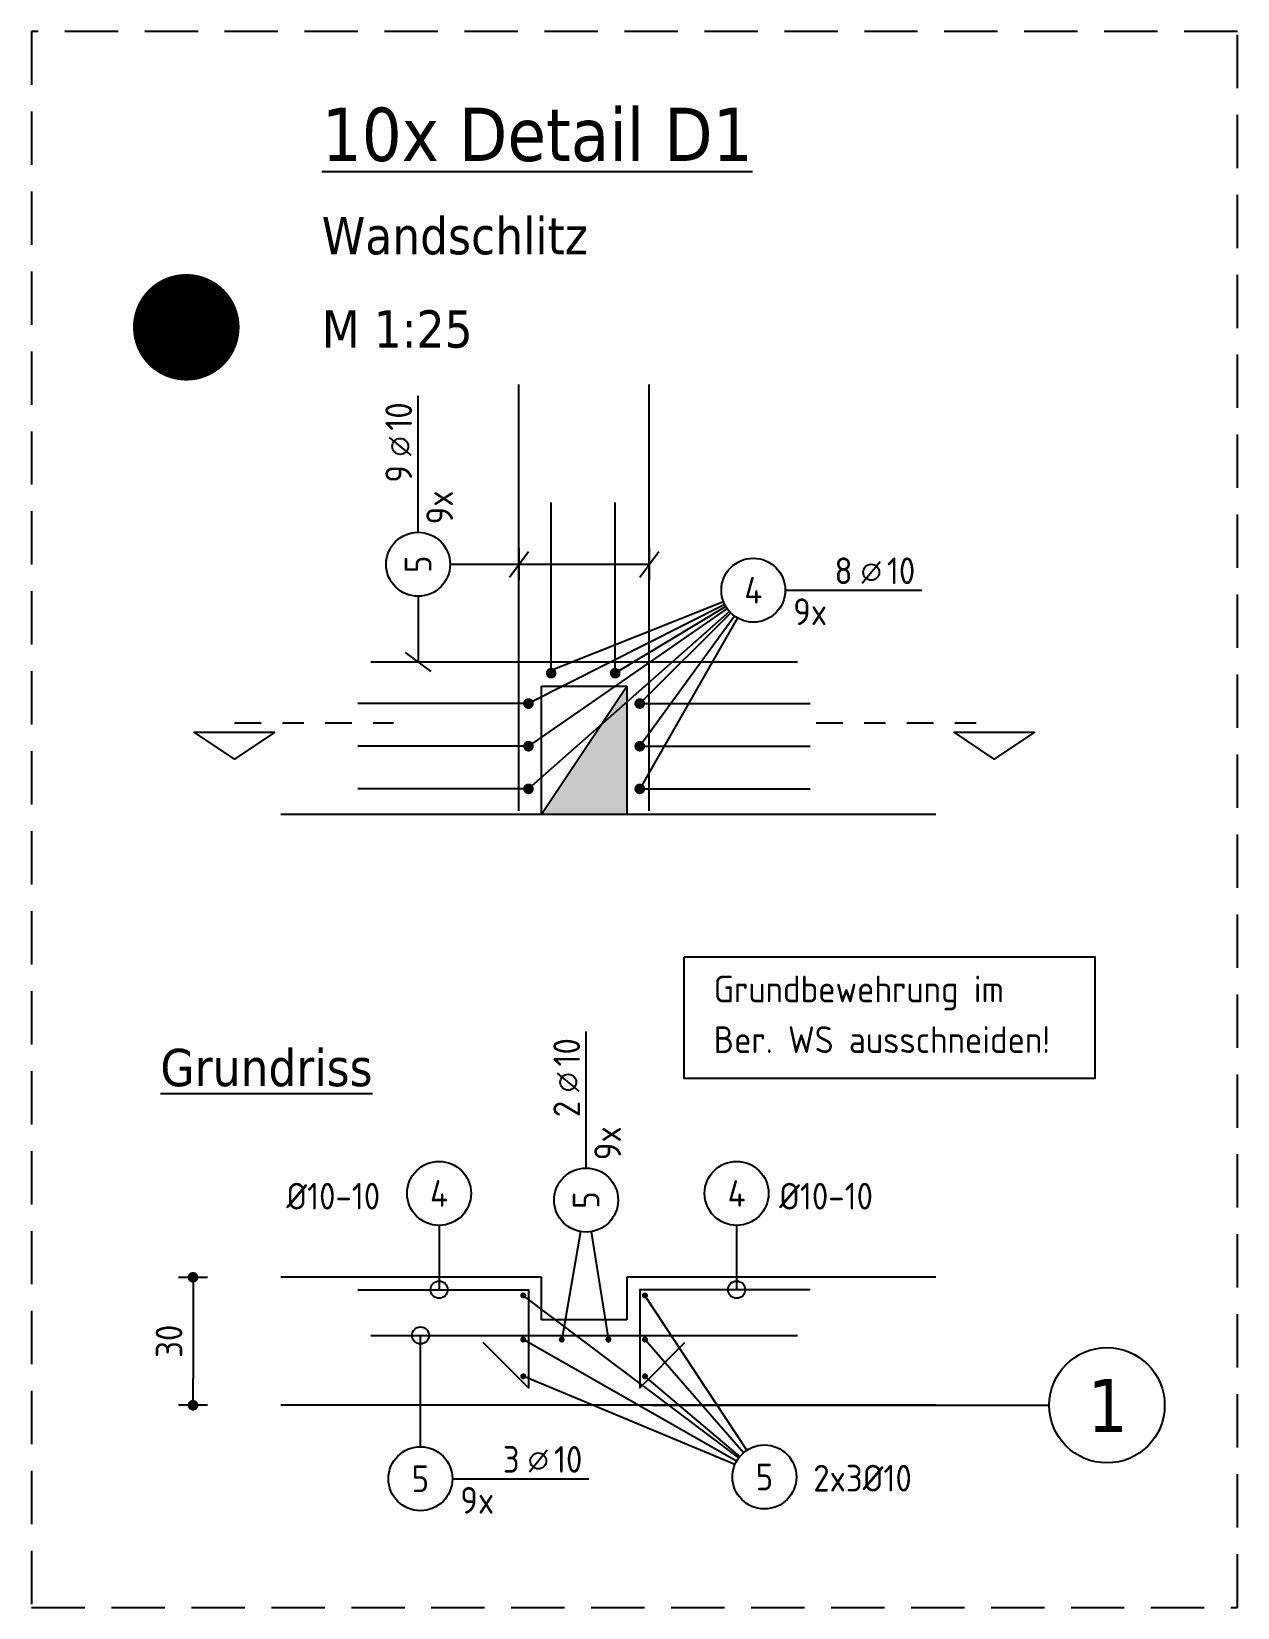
# Model space of a CAD drawing. Extents: x 30.7 to 127.4, y -29 to 23.
# Drawn here: x 53.55 to 59.2, y -28.95 to -21.56 of the extents above; entities that cross this region are included whole.
import ezdxf
from ezdxf.enums import TextEntityAlignment as Align

# ---------------------------------------------------------------- set-up
doc = ezdxf.new("R2010")
doc.units = 0
doc.header["$LTSCALE"] = 0.5
for name, pattern in [('AUSGEZOGEN', [1000.01, 1000, 0.01]), ('DASHDOTSMALL', [1.05, 0.5, -0.25, 0.05, -0.25]), ('STRICHLINIE', [0.75, 0.5, -0.25]), ('STRICHPUNKT2', [0.55, 0.25, -0.125, 0.05, -0.125])]:
    doc.linetypes.add(name, pattern=pattern)
for name, color, linetype in [('ACHSEN', 7, 'Continuous'), ('BETON', 7, 'Continuous'), ('DETAIL', 7, 'Continuous'), ('grau_hell', 7, 'Continuous'), ('HILFE', 7, 'Continuous'), ('MASSE', 7, 'Continuous'), ('RND', 7, 'Continuous'), ('SCHNITTE', 7, 'Continuous'), ('SFP_Achsen', 7, 'Continuous'), ('TEXT', 7, 'Continuous')]:
    doc.layers.add(name, color=color, linetype=linetype)
doc.layers.add('NOPLOT', color=7, linetype='Continuous', plot=False)
doc.styles.add('helv', font='tahoma.ttf')
doc.styles.add('txt', font='isocp.shx')
doc.dimstyles.new('DOT_I', dxfattribs={"dimscale": 0.5, "dimtxt": 0.25, "dimasz": 0.25, "dimexe": 0.1, "dimexo": 0.3, "dimgap": 0.1, "dimtad": 1, "dimdec": 3, "dimzin": 3, "dimtxsty": 'txt', "dimblk": 'DOT', "dimblk1": 'DOT', "dimblk2": 'DOT', "dimsah": 1, "dimcen": 0.1, "dimse1": 1, "dimse2": 1, "dimazin": 0, "dimtfac": 1, "dimtdec": 4, "dimtix": 1, "dimtmove": 2, "dimatfit": 3, "dimfxl": 0, "dimtvp": 1, "dimtolj": 1, "dimtzin": 0, "dimarcsym": 0})

msp = doc.modelspace()

# ---------------------------------------------------------------- texts
at = {"layer": 'SFP_Achsen', "color": 6, "linetype": 'AUSGEZOGEN', "style": 'helv'}
msp.add_text('1', height=0.25, dxfattribs=at).set_placement((58.5009, -28.1302))
at = {"layer": 'TEXT', "color": 6, "linetype": 'AUSGEZOGEN', "style": 'helv'}
msp.add_text('%%u10x Detail D1', height=0.25, dxfattribs=at).set_placement((54.9089, -22.1691))
at = {"layer": 'TEXT', "color": 1, "linetype": 'AUSGEZOGEN', "style": 'helv'}
for s, p in [('Wandschlitz', (54.9089, -22.6066)), ('M 1:25', (54.9089, -23.0441)), ('%%UGrundriss', (54.1523, -26.5076))]:
    msp.add_text(s, height=0.175, dxfattribs=at).set_placement(p)
at = {"layer": 'TEXT', "color": 7, "linetype": 'AUSGEZOGEN', "style": 'txt'}
for s, p in [('Grundbewehrung im ', (56.747, -26.1145)), ('Ber. WS ausschneiden!', (56.747, -26.352)), ('%%C10-10', (54.743, -27.0862)), ('%%C10-10', (57.0542, -27.0862)), ('2x3%%C10', (57.2139, -28.4085))]:
    msp.add_text(s, height=0.125, dxfattribs=at).set_placement(p)

# ---------------------------------------------------------------- blocks, each defined once
blk = doc.blocks.new('RND_LEI')
at = {"layer": 'RND', "color": 7, "linetype": 'Continuous'}
blk.add_line((1.022, 0.066), (1.19, 0.27), dxfattribs=at)
for centre, radius in [((0, 0), 0.3), ((1.106, 0.168), 0.075)]:
    blk.add_circle(centre, radius, dxfattribs=at)
at = {"layer": 'RND', "color": 7, "linetype": 'Continuous', "style": 'txt'}
blk.add_attdef('ANZ', text='', height=0.25, dxfattribs=at).set_placement((0.931, 0.057), align=Align.RIGHT)
for tag, p in [('DUM', (1.253, 0.057)), ('ABSTD', (1.674, 0.057)), ('POSTXT', (0.374, -0.327))]:
    blk.add_attdef(tag, p, '', height=0.25, dxfattribs=at)
blk.add_attdef('POSL', text='', height=0.25, dxfattribs=at).set_placement((0, 0), align=Align.MIDDLE)
blk = doc.blocks.new('lei_gre')
at = {"layer": 'RND', "color": 7, "linetype": 'Continuous'}
for p, q in [((0, 0.15), (0, -0.15)), ((-0.09, -0.12), (0.09, 0.12))]:
    blk.add_line(p, q, dxfattribs=at)
blk = doc.blocks.new('SCHN-2')
at = {"layer": 'SCHNITTE', "color": 6, "linetype": 'Continuous'}
blk.add_lwpolyline([(0.378, 0.088), (0, 0.34), (-0.378, 0.088)], close=True, dxfattribs=at)
at = {"layer": 'SCHNITTE', "color": 1, "linetype": 'DASHDOTSMALL', "style": 'helv'}
blk.add_attdef('SCHN-2', text='', height=0.35, dxfattribs=at).set_placement((0, 0.45), align=Align.CENTER)
blk = doc.blocks.new('RND_HIN')
at = {"layer": 'RND', "color": 7, "linetype": 'Continuous'}
blk.add_circle((0, 0), 0.3, dxfattribs=at)
at = {"layer": 'RND', "color": 7, "linetype": 'Continuous', "style": 'txt'}
blk.add_attdef('POSI', text='', height=0.25, dxfattribs=at).set_placement((0, 0), align=Align.MIDDLE)
blk = doc.blocks.new('DOT')
at = {"layer": 'MASSE', "color": 7, "linetype": 'Continuous'}
for p, q in [((0, 0), (-1, 0)), ((0, 0.54), (0, -0.54))]:
    blk.add_line(p, q, dxfattribs=at)
at = {"layer": 'MASSE', "color": 7, "linetype": 'Continuous', "const_width": 0.2}
blk.add_lwpolyline([(-0.1, 0, 1), (0.1, 0, 1)], format="xyb", close=True, dxfattribs=at)
blk = doc.blocks.new('*D28')
at = {"layer": 'DEFPOINTS', "color": 0, "linetype": 'AUSGEZOGEN', "transparency": 16777216}
for p in [(54.3051, -27.404), (54.3051, -28.004), (54.3051, -28.004)]:
    blk.add_point(p, dxfattribs=at)
at = {"layer": 'MASSE', "color": 0, "linetype": 'AUSGEZOGEN', "lineweight": -2, "transparency": 16777216}
blk.add_line((54.3051, -27.529), (54.3051, -27.879), dxfattribs=at)
at = {"layer": 'MASSE', "color": 0, "linetype": 'AUSGEZOGEN', "lineweight": -2, "transparency": 16777216, "xscale": 0.125, "yscale": 0.125, "zscale": 0.125}
for p, rotation in [((54.3051, -27.404), 90), ((54.3051, -28.004), 270)]:
    blk.add_blockref('DOT', p, dxfattribs=dict(at, rotation=rotation))
at = {"layer": 'MASSE', "color": 0, "linetype": 'AUSGEZOGEN', "transparency": 16777216, "insert": (54.1926, -27.704), "char_height": 0.125, "attachment_point": 5, "rotation": 90, "style": 'txt'}
blk.add_mtext('\\A1;30', dxfattribs=at)

# ---------------------------------------------------------------- dimensions: what is measured, and where the dimension line sits
at = {"layer": 'MASSE', "color": 7, "linetype": 'AUSGEZOGEN'}
dim = msp.add_linear_dim(base=(54.3051, -28.004), p1=(54.3051, -27.404), p2=(54.3051, -28.004), angle=90, dimstyle='DOT_I', override={"dimdec": 0, "dimlfac": 50}, dxfattribs=at)
dim.commit()
dim.dimension.update_dxf_attribs({"geometry": '*D28', "text_midpoint": (54.1926, -27.704)})

# ---------------------------------------------------------------- hatches: boundary and pattern name
at = {"layer": 'grau_hell'}
h = msp.add_hatch(color=9, dxfattribs=at)
h.paths.add_polyline_path([(55.9394, -25.2316), (55.9617, -25.2316), (56.3394, -25.2316), (56.3394, -24.7063), (56.2182, -24.8133)])
h.paths.add_polyline_path([(56.2182, -24.8133), (56.3394, -24.7063), (56.3394, -24.6316)])

# ---------------------------------------------------------------- linework, layer by layer
at = {"layer": 'ACHSEN', "color": 140, "linetype": 'AUSGEZOGEN'}
msp.add_line((56.459, -28.004), (58.3211, -28.004), dxfattribs=at)
at = {"layer": 'BETON', "color": 6, "linetype": 'AUSGEZOGEN'}
for p, q in [((55.9394, -27.404), (54.7177, -27.404)), ((55.9394, -27.604), (55.9394, -27.404)), ((56.3394, -27.404), (56.3394, -27.604)), ((57.7889, -27.404), (56.3394, -27.404)), ((56.3394, -27.604), (55.9394, -27.604)), ((57.7889, -28.004), (54.7177, -28.004))]:
    msp.add_line(p, q, dxfattribs=at)
at = {"layer": 'DETAIL', "color": 102, "linetype": 'STRICHLINIE'}
msp.add_lwpolyline([(53.5478, -21.5619), (53.5478, -28.9523), (59.2036, -28.9523), (59.2036, -21.5619)], close=True, dxfattribs=at)
at = {"layer": 'HILFE', "color": 102, "linetype": 'AUSGEZOGEN'}
for p, q in [((55.9394, -24.6316), (56.3394, -24.6316)), ((55.9394, -25.2316), (55.9394, -24.6316)), ((56.3394, -24.6316), (56.3394, -25.2316)), ((54.7177, -25.2316), (57.7889, -25.2316)), ((54.7177, -25.2316), (55.9617, -25.2316)), ((56.3617, -25.2316), (57.7889, -25.2316))]:
    msp.add_line(p, q, dxfattribs=at)
msp.add_lwpolyline([(56.6089, -25.9012), (58.5342, -25.9012), (58.5342, -26.4722), (56.6089, -26.4722)], close=True, dxfattribs=at)
at = {"layer": 'NOPLOT', "color": 191, "linetype": 'AUSGEZOGEN'}
msp.add_line((55.9394, -25.2316), (56.3394, -24.6316), dxfattribs=at)
at = {"layer": 'NOPLOT', "color": 191, "linetype": 'Continuous', "const_width": 0.25}
msp.add_lwpolyline([(54.1486, -22.9489, 1), (54.3986, -22.9489, 1)], format="xyb", close=True, dxfattribs=at)
at = {"layer": 'RND', "color": 7, "linetype": 'AUSGEZOGEN'}
for p, q in [((55.3609, -23.9103), (55.3609, -23.2703)), ((57.0829, -24.1818), (57.7229, -24.1818)), ((56.1488, -26.8919), (56.1488, -26.2519)), ((55.5216, -28.3488), (56.1616, -28.3488))]:
    msp.add_line(p, q, dxfattribs=at)
at = {"layer": 'RND', "color": 102, "linetype": 'AUSGEZOGEN'}
for p, q in [((55.5109, -24.0603), (56.445, -24.0603)), ((55.3609, -24.2103), (55.3609, -24.5188)), ((56.7935, -24.2371), (55.9849, -24.5582)), ((56.799, -24.2493), (55.8785, -24.7135)), ((56.8097, -24.2673), (55.8785, -24.9135)), ((56.8205, -24.2811), (55.8785, -25.1135)), ((56.8043, -24.259), (56.2849, -24.5707)), ((56.8267, -24.2878), (56.4002, -24.7135)), ((56.8446, -24.3031), (56.4002, -24.9135)), ((56.8585, -24.312), (56.4002, -25.1135)), ((55.4591, -27.1606), (55.4591, -27.462)), ((56.1229, -27.1897), (56.0344, -27.6959)), ((56.1725, -27.1901), (56.2524, -27.689)), ((56.8547, -27.1606), (56.8547, -27.462)), ((56.8652, -28.2501), (55.8539, -27.4892)), ((56.9026, -28.215), (56.4248, -27.4892)), ((55.3716, -28.1988), (55.3716, -27.6764)), ((56.8547, -28.2661), (55.8539, -27.6959)), ((56.8866, -28.2271), (56.4248, -27.6959)), ((56.8466, -28.2825), (55.8539, -27.8682)), ((56.8703, -28.2437), (56.4248, -27.8682))]:
    msp.add_line(p, q, dxfattribs=at)
at = {"layer": 'RND', "color": 1, "linetype": 'AUSGEZOGEN'}
for points in [[(55.8338, -25.2168), (55.8338, -23.2168)], [(56.445, -25.2168), (56.445, -23.2168)], [(55.9849, -24.5707), (55.9849, -23.7707)], [(56.2849, -24.5707), (56.2849, -23.7707)], [(57.1394, -24.5188), (55.1394, -24.5188)], [(55.8785, -24.7135), (55.0785, -24.7135)], [(56.4002, -24.7135), (57.2002, -24.7135)], [(55.8785, -24.9135), (55.0785, -24.9135)], [(56.4002, -24.9135), (57.2002, -24.9135)], [(55.8785, -25.1135), (55.0785, -25.1135)], [(56.4002, -25.1135), (57.2002, -25.1135)], [(55.0785, -27.462), (55.8785, -27.462), (55.8785, -27.922), (55.6664, -27.7098)], [(57.2002, -27.462), (56.4002, -27.462), (56.4002, -27.922), (56.6124, -27.7098)], [(55.1394, -27.6764), (57.1394, -27.6764)]]:
    msp.add_lwpolyline(points, dxfattribs=at)
at = {"layer": 'RND', "color": 7, "linetype": 'AUSGEZOGEN'}
for points, const_width in [([(55.9849, -24.5832, -1), (55.9849, -24.5582, -1)], 0.025), ([(56.2849, -24.5832, -1), (56.2849, -24.5582, -1)], 0.025), ([(55.891, -24.7135, -1), (55.866, -24.7135, -1)], 0.025), ([(56.3877, -24.7135, 1), (56.4127, -24.7135, 1)], 0.025), ([(55.891, -24.9135, -1), (55.866, -24.9135, -1)], 0.025), ([(56.3877, -24.9135, 1), (56.4127, -24.9135, 1)], 0.025), ([(55.891, -25.1135, -1), (55.866, -25.1135, -1)], 0.025), ([(56.3877, -25.1135, 1), (56.4127, -25.1135, 1)], 0.025), ([(55.8469, -27.4892, 1), (55.8609, -27.4892, 1)], 0.014), ([(56.4318, -27.4892, -1), (56.4178, -27.4892, -1)], 0.014), ([(55.8469, -27.6959, 1), (55.8609, -27.6959, 1)], 0.014), ([(56.0274, -27.6959, 1), (56.0414, -27.6959, 1)], 0.014), ([(56.2465, -27.6959, 1), (56.2605, -27.6959, 1)], 0.014), ([(56.4318, -27.6959, -1), (56.4178, -27.6959, -1)], 0.014), ([(55.8469, -27.8682, 1), (55.8609, -27.8682, 1)], 0.014), ([(56.4318, -27.8682, -1), (56.4178, -27.8682, -1)], 0.014)]:
    msp.add_lwpolyline(points, format="xyb", close=True, dxfattribs=dict(at, const_width=const_width))
for centre in [(55.4591, -27.462), (56.8547, -27.462), (55.3716, -27.6764)]:
    msp.add_circle(centre, 0.04, dxfattribs=at)
at = {"layer": 'SCHNITTE', "color": 6, "linetype": 'STRICHPUNKT2'}
for p, q in [((54.5002, -24.8043), (55.2447, -24.8043)), ((57.2277, -24.8043), (58.0631, -24.8043))]:
    msp.add_line(p, q, dxfattribs=at)
at = {"layer": 'SFP_Achsen', "color": 7, "linetype": 'AUSGEZOGEN'}
msp.add_circle((58.5915, -28.004), 0.2705, dxfattribs=at)

# ---------------------------------------------------------------- block references
at = {"layer": 'RND', "color": 7, "linetype": 'AUSGEZOGEN', "xscale": 0.5, "yscale": 0.5, "zscale": 0.5, "rotation": 90}
for p, values in [((55.3609, -24.0603), {'POSL': '5', 'DUM': '10', 'ANZ': '9', 'POSTXT': '9x'}), ((56.1488, -27.0419), {'POSL': '5', 'DUM': '10', 'ANZ': '2', 'POSTXT': '9x'})]:
    msp.add_blockref('RND_LEI', p, dxfattribs=at).add_auto_attribs(values)
at = {"layer": 'RND', "color": 102, "linetype": 'AUSGEZOGEN', "xscale": 0.5, "yscale": 0.5, "zscale": 0.5}
for p in [(55.8338, -24.0603), (56.445, -24.0603)]:
    msp.add_blockref('lei_gre', p, dxfattribs=at)
at = {"layer": 'RND', "color": 7, "linetype": 'AUSGEZOGEN', "xscale": 0.5, "yscale": 0.5, "zscale": 0.5}
for name, p, values in [('RND_LEI', (56.9329, -24.1818), {'POSL': '4', 'DUM': '10', 'ANZ': '8', 'POSTXT': '9x'}), ('RND_HIN', (55.4591, -27.0106), {'POSI': '4'}), ('RND_HIN', (56.8547, -27.0106), {'POSI': '4'}), ('RND_LEI', (55.3716, -28.3488), {'POSL': '5', 'DUM': '10', 'ANZ': '3', 'POSTXT': '9x'}), ('RND_HIN', (56.985, -28.3403), {'POSI': '5'})]:
    msp.add_blockref(name, p, dxfattribs=at).add_auto_attribs(values)
at = {"layer": 'RND', "color": 102, "linetype": 'AUSGEZOGEN', "xscale": 0.5, "yscale": 0.5, "zscale": 0.5, "rotation": 270}
msp.add_blockref('lei_gre', (55.3609, -24.5188), dxfattribs=at)
at = {"layer": 'SCHNITTE', "color": 6, "linetype": 'STRICHPUNKT2', "xscale": -0.5, "yscale": 0.5, "zscale": 0.5, "rotation": 180}
for p in [(54.5002, -24.8043), (58.0631, -24.8043)]:
    msp.add_blockref('SCHN-2', p, dxfattribs=at)

msp.set_redraw_order([(e.dxf.handle, doc.entitydb.next_handle()) for e in msp.query("TEXT MTEXT ATTDEF DIMENSION ARC_DIMENSION")])  # texts and dimensions are drawn at this point

doc.saveas('drawing.dxf')
